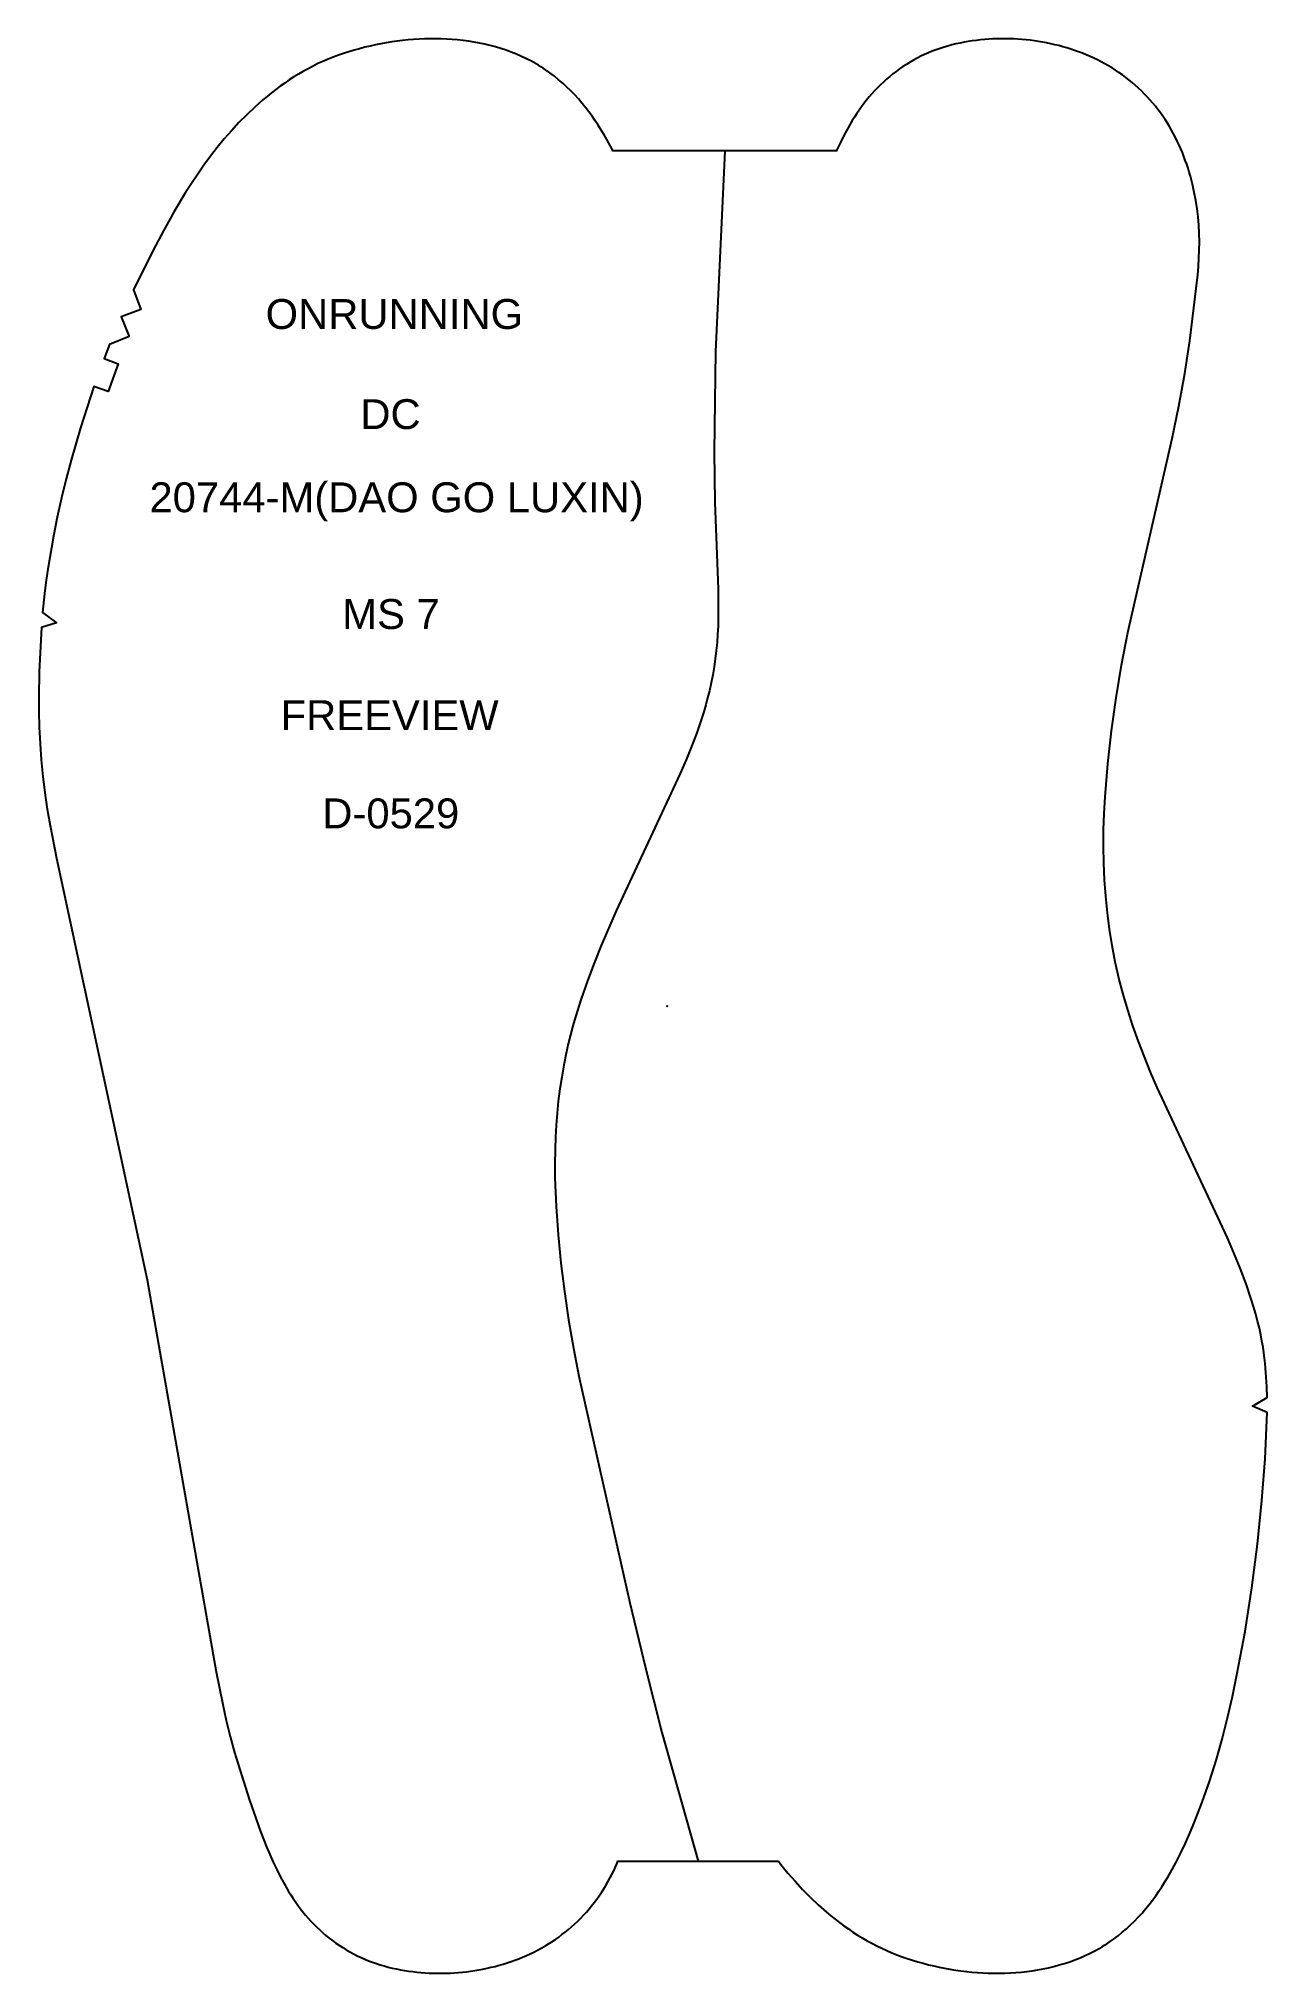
# Model space of a CAD drawing. Extents: x -397 to 4045, y -1309 to -990.
# Drawn here: x 3880.3 to 4044.7, y -1308.9 to -1050 of the extents above; entities that cross this region are included whole.
import ezdxf

# ---------------------------------------------------------------- set-up
doc = ezdxf.new("R2010")
doc.units = 0
doc.layers.add('DEFAULT', color=7, linetype='CONTINUOUS')
doc.styles.add('ARIAL_REGULAR', font='arial.ttf')

msp = doc.modelspace()

# ---------------------------------------------------------------- texts
at = {"layer": 'DEFAULT', "color": 1, "style": 'ARIAL_REGULAR'}
for s, p in [('ONRUNNING', (3910.67, -1088.89)), ('DC', (3923.35, -1102.29)), ('20744-M(DAO GO LUXIN)', (3895.13, -1113.42)), ('MS 7', (3920.93, -1129.04)), ('FREEVIEW', (3912.68, -1142.58)), ('D-0529', (3918.26, -1155.72))]:
    msp.add_text(s, height=4, dxfattribs=at).set_placement(p)

# ---------------------------------------------------------------- linework, layer by layer
at = {"layer": 'DEFAULT'}
msp.add_lwpolyline([(3979.28, -1293.94), (3979.62, -1294.38), (3980.55, -1295.52), (3981.52, -1296.63), (3982.53, -1297.71), (3983.56, -1298.76), (3984.63, -1299.77), (3985.74, -1300.75), (3986.3, -1301.23), (3986.88, -1301.69), (3987.46, -1302.14), (3988.05, -1302.58), (3988.65, -1303.01), (3989.26, -1303.42), (3989.88, -1303.82), (3990.51, -1304.21), (3991.15, -1304.58), (3991.79, -1304.93), (3992.45, -1305.27), (3993.11, -1305.6), (3993.78, -1305.9), (3994.46, -1306.19), (3995.14, -1306.47), (3995.83, -1306.73), (3996.53, -1306.97), (3997.23, -1307.2), (3997.94, -1307.41), (3998.65, -1307.6), (3999.36, -1307.79), (4000.08, -1307.96), (4000.8, -1308.12), (4001.52, -1308.26), (4002.25, -1308.39), (4002.98, -1308.51), (4003.71, -1308.62), (4004.44, -1308.71), (4005.17, -1308.78), (4005.91, -1308.85), (4006.64, -1308.89), (4007.38, -1308.92), (4008.12, -1308.94), (4008.85, -1308.94), (4009.59, -1308.93), (4010.33, -1308.9), (4011.06, -1308.85), (4011.8, -1308.78), (4012.53, -1308.7), (4013.26, -1308.6), (4013.99, -1308.49), (4014.72, -1308.35), (4015.44, -1308.2), (4016.15, -1308.02), (4016.87, -1307.83), (4017.57, -1307.62), (4018.27, -1307.39), (4018.97, -1307.14), (4019.65, -1306.87), (4020.33, -1306.57), (4021, -1306.26), (4021.65, -1305.92), (4022.3, -1305.56), (4022.61, -1305.38), (4022.93, -1305.18), (4023.24, -1304.99), (4023.54, -1304.78), (4024.15, -1304.36), (4024.74, -1303.91), (4025.31, -1303.45), (4025.87, -1302.97), (4026.41, -1302.47), (4026.94, -1301.96), (4027.45, -1301.42), (4027.95, -1300.88), (4028.43, -1300.32), (4028.89, -1299.75), (4029.34, -1299.16), (4029.78, -1298.57), (4030.2, -1297.96), (4030.61, -1297.35), (4031, -1296.72), (4031.38, -1296.09), (4031.75, -1295.46), (4032.46, -1294.16), (4033.13, -1292.84), (4033.76, -1291.51), (4034.36, -1290.17), (4034.94, -1288.81), (4035.48, -1287.44), (4036.01, -1286.06), (4036.99, -1283.28), (4037.88, -1280.47), (4038.68, -1277.63), (4039.4, -1274.77), (4040.05, -1271.89), (4040.65, -1269), (4041.73, -1263.2), (4042.65, -1257.37), (4043.41, -1251.52), (4044, -1245.65), (4044.42, -1240.08), (4044.71, -1233.88), (4042.72, -1233.03), (4044.7, -1231.88), (4044.64, -1230.42), (4044.52, -1228.55), (4044.41, -1227.34), (4044.25, -1225.93), (4044.14, -1225.16), (4044, -1224.35), (4043.84, -1223.5), (4043.65, -1222.61), (4043.42, -1221.68), (4043.16, -1220.72), (4042.87, -1219.73), (4042.56, -1218.72), (4041.86, -1216.67), (4041.09, -1214.6), (4040.25, -1212.54), (4039.37, -1210.5), (4029.96, -1190.4), (4029.09, -1188.36), (4028.26, -1186.3), (4027.47, -1184.23), (4026.73, -1182.13), (4026.04, -1180.02), (4025.41, -1177.89), (4024.85, -1175.75), (4024.35, -1173.59), (4023.94, -1171.41), (4023.59, -1169.22), (4023.32, -1167.01), (4023.1, -1164.8), (4022.94, -1162.59), (4022.83, -1160.37), (4022.78, -1158.15), (4022.8, -1155.93), (4022.87, -1153.72), (4023, -1151.5), (4023.38, -1147.08), (4023.86, -1142.66), (4024.47, -1138.27), (4025.21, -1133.89), (4026.06, -1129.53), (4031.97, -1103.57), (4032.89, -1099.22), (4033.69, -1094.86), (4034.34, -1090.47), (4034.9, -1086.06), (4035.4, -1081.65), (4035.5, -1080.54), (4035.57, -1079.44), (4035.61, -1078.33), (4035.62, -1077.22), (4035.6, -1076.11), (4035.54, -1075.01), (4035.45, -1073.9), (4035.32, -1072.8), (4035.15, -1071.7), (4034.94, -1070.61), (4034.7, -1069.53), (4034.56, -1068.99), (4034.42, -1068.45), (4034.26, -1067.92), (4034.1, -1067.39), (4033.93, -1066.86), (4033.74, -1066.33), (4033.55, -1065.81), (4033.35, -1065.3), (4033.13, -1064.79), (4032.91, -1064.28), (4032.67, -1063.78), (4032.43, -1063.28), (4032.17, -1062.79), (4031.9, -1062.3), (4031.63, -1061.82), (4031.34, -1061.35), (4031.04, -1060.88), (4030.73, -1060.42), (4030.41, -1059.97), (4030.07, -1059.53), (4029.73, -1059.09), (4029.38, -1058.66), (4029.01, -1058.25), (4028.64, -1057.83), (4028.25, -1057.43), (4027.86, -1057.04), (4027.46, -1056.66), (4027.05, -1056.28), (4026.63, -1055.92), (4026.2, -1055.57), (4025.76, -1055.23), (4025.32, -1054.9), (4024.86, -1054.58), (4024.4, -1054.27), (4023.94, -1053.97), (4023.46, -1053.68), (4022.98, -1053.41), (4022.49, -1053.15), (4022, -1052.9), (4021.5, -1052.65), (4021, -1052.43), (4020.49, -1052.21), (4019.97, -1052), (4019.46, -1051.8), (4018.93, -1051.62), (4018.41, -1051.44), (4017.88, -1051.28), (4017.34, -1051.12), (4016.81, -1050.98), (4016.27, -1050.85), (4015.73, -1050.72), (4015.18, -1050.61), (4014.64, -1050.51), (4014.09, -1050.42), (4013.54, -1050.34), (4012.99, -1050.26), (4012.44, -1050.2), (4011.88, -1050.15), (4011.33, -1050.11), (4010.78, -1050.08), (4010.22, -1050.06), (4009.67, -1050.05), (4009.11, -1050.05), (4008.55, -1050.06), (4008, -1050.08), (4007.44, -1050.11), (4006.89, -1050.15), (4006.34, -1050.21), (4005.78, -1050.27), (4005.23, -1050.34), (4004.68, -1050.43), (4004.14, -1050.52), (4003.59, -1050.63), (4003.05, -1050.75), (4002.51, -1050.88), (4001.98, -1051.03), (4001.45, -1051.19), (4000.92, -1051.36), (4000.4, -1051.54), (3999.88, -1051.73), (3999.37, -1051.94), (3998.86, -1052.17), (3998.36, -1052.4), (3997.87, -1052.66), (3997.38, -1052.92), (3996.9, -1053.2), (3996.43, -1053.49), (3995.96, -1053.79), (3995.5, -1054.1), (3995.05, -1054.43), (3994.61, -1054.77), (3994.18, -1055.12), (3993.76, -1055.48), (3993.34, -1055.85), (3992.94, -1056.23), (3992.55, -1056.62), (3992.16, -1057.02), (3991.79, -1057.43), (3991.43, -1057.85), (3991.08, -1058.27), (3990.74, -1058.71), (3990.41, -1059.15), (3990.09, -1059.61), (3989.77, -1060.06), (3989.47, -1060.53), (3989.18, -1061), (3988.89, -1061.48), (3988.62, -1061.96), (3988.09, -1062.93), (3987.59, -1063.93), (3987.11, -1064.93), (3987.06, -1065.05), (3957.14, -1065.05), (3957.03, -1064.83), (3956.33, -1063.54), (3955.96, -1062.9), (3955.58, -1062.27), (3955.18, -1061.64), (3954.77, -1061.03), (3954.35, -1060.42), (3953.92, -1059.83), (3953.47, -1059.24), (3953, -1058.67), (3952.52, -1058.11), (3952.03, -1057.57), (3951.51, -1057.04), (3950.99, -1056.52), (3950.44, -1056.02), (3949.88, -1055.54), (3949.31, -1055.08), (3948.72, -1054.63), (3948.12, -1054.21), (3947.81, -1054.01), (3947.5, -1053.81), (3947.19, -1053.61), (3946.87, -1053.43), (3946.23, -1053.07), (3945.57, -1052.73), (3944.9, -1052.42), (3944.23, -1052.13), (3943.54, -1051.85), (3942.85, -1051.6), (3942.15, -1051.37), (3941.44, -1051.16), (3940.73, -1050.97), (3940.01, -1050.79), (3939.29, -1050.64), (3938.56, -1050.51), (3937.84, -1050.39), (3937.11, -1050.29), (3936.37, -1050.21), (3935.64, -1050.14), (3934.9, -1050.1), (3934.17, -1050.06), (3933.43, -1050.05), (3932.69, -1050.05), (3931.95, -1050.07), (3931.22, -1050.1), (3930.48, -1050.14), (3929.75, -1050.21), (3929.01, -1050.28), (3928.28, -1050.37), (3927.55, -1050.48), (3926.82, -1050.6), (3926.1, -1050.73), (3925.37, -1050.87), (3924.65, -1051.03), (3923.94, -1051.2), (3923.22, -1051.39), (3922.51, -1051.58), (3921.8, -1051.8), (3921.1, -1052.02), (3920.41, -1052.26), (3919.72, -1052.52), (3919.03, -1052.8), (3918.35, -1053.09), (3917.68, -1053.39), (3917.02, -1053.72), (3916.37, -1054.06), (3915.72, -1054.41), (3915.08, -1054.78), (3914.46, -1055.17), (3913.84, -1055.57), (3913.23, -1055.98), (3912.63, -1056.41), (3912.03, -1056.85), (3911.45, -1057.3), (3910.88, -1057.77), (3910.31, -1058.24), (3909.21, -1059.22), (3908.14, -1060.23), (3907.1, -1061.28), (3906.1, -1062.36), (3905.13, -1063.47), (3904.19, -1064.61), (3903.29, -1065.78), (3902.42, -1066.97), (3901.58, -1068.18), (3900.76, -1069.41), (3899.97, -1070.65), (3898.45, -1073.18), (3897, -1075.75), (3895.63, -1078.36), (3893.01, -1083.65), (3893.99, -1086.29), (3891.35, -1087.29), (3892.41, -1089.9), (3889.8, -1090.97), (3889.07, -1092.84), (3890.94, -1093.55), (3889.59, -1097.25), (3887.7, -1096.59), (3885.91, -1102.14), (3884.64, -1106.45), (3883.98, -1108.93), (3883.34, -1111.51), (3882.77, -1114.1), (3882.27, -1116.61), (3881.52, -1121.05), (3881.27, -1122.8), (3881.08, -1124.3), (3880.82, -1126.83), (3882.71, -1128.21), (3880.67, -1128.83), (3880.36, -1134.77), (3880.31, -1138.16), (3880.33, -1140.11), (3880.39, -1142.19), (3880.5, -1144.36), (3880.66, -1146.57), (3880.87, -1148.78), (3881.14, -1150.98), (3881.46, -1153.17), (3881.83, -1155.36), (3882.69, -1159.72), (3894.81, -1216.14), (3904.07, -1268.6), (3904.93, -1272.95), (3905.41, -1275.12), (3905.94, -1277.27), (3906.53, -1279.41), (3907.16, -1281.54), (3908.53, -1285.76), (3910, -1289.95), (3910.81, -1292.02), (3911.24, -1293.04), (3911.69, -1294.06), (3912.16, -1295.06), (3912.66, -1296.06), (3913.19, -1297.03), (3913.47, -1297.52), (3913.75, -1297.99), (3914.05, -1298.46), (3914.35, -1298.93), (3914.66, -1299.39), (3914.98, -1299.84), (3915.31, -1300.28), (3915.65, -1300.72), (3916, -1301.14), (3916.36, -1301.56), (3916.74, -1301.97), (3917.12, -1302.37), (3917.51, -1302.76), (3917.92, -1303.14), (3918.33, -1303.51), (3918.75, -1303.87), (3919.19, -1304.22), (3919.63, -1304.56), (3920.08, -1304.89), (3920.54, -1305.2), (3921, -1305.5), (3921.47, -1305.79), (3921.95, -1306.07), (3922.44, -1306.34), (3922.94, -1306.59), (3923.44, -1306.82), (3923.94, -1307.05), (3924.45, -1307.26), (3924.97, -1307.45), (3925.49, -1307.64), (3926.02, -1307.81), (3926.55, -1307.96), (3927.09, -1308.11), (3927.62, -1308.24), (3928.17, -1308.36), (3928.71, -1308.47), (3929.26, -1308.56), (3929.81, -1308.65), (3930.36, -1308.72), (3930.91, -1308.79), (3931.46, -1308.84), (3932.02, -1308.88), (3932.57, -1308.91), (3933.13, -1308.93), (3933.68, -1308.94), (3934.24, -1308.94), (3934.79, -1308.93), (3935.35, -1308.91), (3935.9, -1308.88), (3936.46, -1308.84), (3937.01, -1308.79), (3937.56, -1308.73), (3938.11, -1308.66), (3938.66, -1308.57), (3939.21, -1308.48), (3939.76, -1308.38), (3940.3, -1308.27), (3940.84, -1308.14), (3941.38, -1308.01), (3941.92, -1307.87), (3942.45, -1307.71), (3942.98, -1307.55), (3943.51, -1307.37), (3944.03, -1307.19), (3944.55, -1306.99), (3945.06, -1306.78), (3945.57, -1306.57), (3946.08, -1306.34), (3946.57, -1306.1), (3947.07, -1305.84), (3947.55, -1305.58), (3948.03, -1305.31), (3948.51, -1305.02), (3948.98, -1304.72), (3949.44, -1304.42), (3949.89, -1304.1), (3950.33, -1303.76), (3950.77, -1303.42), (3951.2, -1303.07), (3951.62, -1302.71), (3952.03, -1302.33), (3952.43, -1301.95), (3952.83, -1301.56), (3953.21, -1301.16), (3953.59, -1300.75), (3953.95, -1300.33), (3954.3, -1299.9), (3954.65, -1299.46), (3954.98, -1299.02), (3955.3, -1298.57), (3955.61, -1298.11), (3955.91, -1297.64), (3956.2, -1297.17), (3956.48, -1296.69), (3956.74, -1296.2), (3957, -1295.71), (3957.25, -1295.22), (3957.48, -1294.71), (3957.7, -1294.21), (3957.81, -1293.94)], close=True, dxfattribs=at)
msp.add_lwpolyline([(3972.1, -1065.05), (3970.87, -1091.91), (3970.68, -1105.35), (3970.77, -1112.07), (3971.21, -1123.73), (3971.25, -1126.21), (3971.25, -1127.44), (3971.21, -1128.68), (3971.16, -1129.77), (3971.08, -1130.86), (3970.97, -1131.94), (3970.84, -1133.03), (3970.68, -1134.11), (3970.5, -1135.19), (3970.29, -1136.26), (3970.05, -1137.32), (3969.81, -1138.27), (3969.56, -1139.21), (3969.29, -1140.15), (3968.99, -1141.08), (3968.36, -1142.92), (3967.67, -1144.75), (3966.93, -1146.57), (3966.16, -1148.37), (3957.6, -1166.77), (3955.58, -1171.42), (3954.63, -1173.77), (3953.74, -1176.13), (3952.91, -1178.52), (3952.15, -1180.93), (3951.8, -1182.14), (3951.47, -1183.36), (3951.17, -1184.58), (3950.89, -1185.81), (3950.56, -1187.4), (3950.29, -1189), (3950.05, -1190.6), (3949.84, -1192.21), (3949.68, -1193.83), (3949.55, -1195.45), (3949.46, -1197.07), (3949.4, -1198.69), (3949.37, -1200.6), (3949.39, -1202.5), (3949.44, -1204.4), (3949.53, -1206.31), (3949.8, -1210.11), (3950.18, -1213.9), (3950.66, -1217.71), (3951.22, -1221.5), (3951.87, -1225.28), (3952.59, -1229.04), (3959.43, -1259.38), (3961.49, -1268.08), (3963.71, -1276.73), (3968.55, -1293.94)], dxfattribs=at)
at = {"layer": 'DEFAULT', "color": 4}
msp.add_point((3964.39, -1179.5), dxfattribs=at)

msp.set_redraw_order([(e.dxf.handle, doc.entitydb.next_handle()) for e in msp.query("TEXT MTEXT ATTDEF DIMENSION ARC_DIMENSION")])  # texts and dimensions are drawn at this point

doc.saveas('drawing.dxf')
